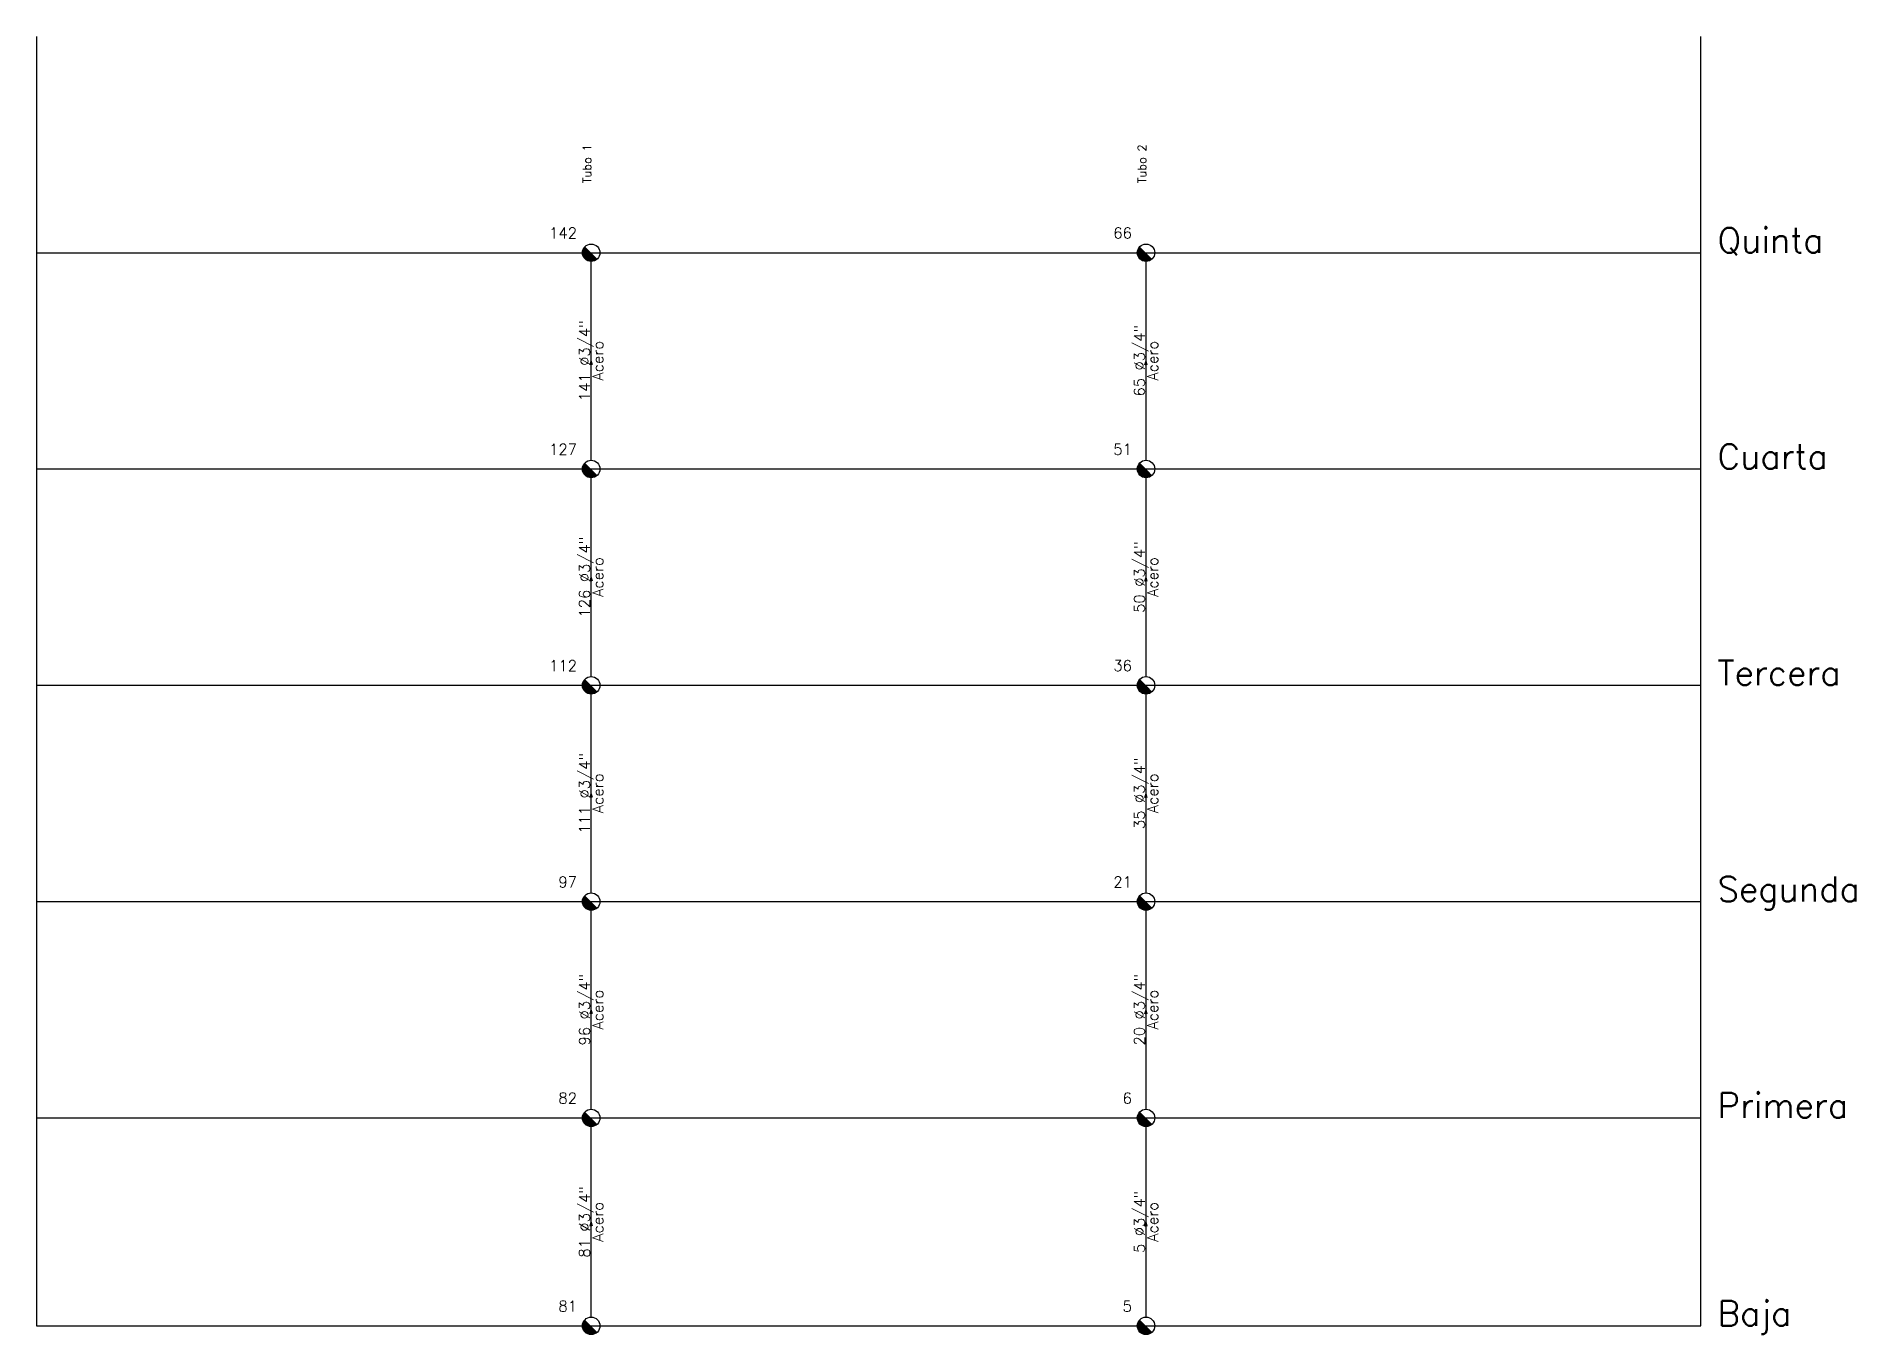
# Model space of a CAD drawing. Header units: metres. Extents: x -46.6 to 10.1, y -1.4 to 97.6.
# Drawn here: x -46.59 to -24.72, y 1.67 to 17.29 of the extents above; entities that cross this region are included whole.
import ezdxf
from ezdxf.enums import TextEntityAlignment as Align

# ---------------------------------------------------------------- set-up
doc = ezdxf.new("R2010")
doc.units = ezdxf.units.M
doc.header["$LTSCALE"] = 12.7
doc.layers.get('0').update_dxf_attribs({"linetype": 'CONTINUOUS'})
doc.layers.add('TEXTO_NUDOS', color=7, linetype='CONTINUOUS')
doc.layers.add('UNIFILAR', color=7, linetype='CONTINUOUS')
doc.layers.add('TEXTO_RAMAS', color=7, linetype='CONTINUOUS', lineweight=18)
doc.styles.add('ROMANS', font='Romans', dxfattribs={"height": 0.0635})

msp = doc.modelspace()

# ---------------------------------------------------------------- texts
at = {"color": 7, "linetype": 'Continuous', "style": 'ROMANS'}
for s, p in [('Tubo 2', (-33.248, 15.522)), ('Tubo 1', (-39.919, 15.522))]:
    msp.add_text(s, height=0.1001, rotation=90, dxfattribs=at).set_placement(p)
for s, p in [('Quinta', (-26.377, 14.686)), ('Cuarta', (-26.377, 12.085)), ('Tercera', (-26.377, 9.483)), ('Segunda', (-26.377, 6.882)), ('Primera', (-26.377, 4.28)), ('Baja', (-26.377, 1.779))]:
    msp.add_text(s, height=0.3002, dxfattribs=at).set_placement(p)
at = {"layer": 'TEXTO_NUDOS', "color": 30, "linetype": 'Continuous', "style": 'ROMANS'}
for s, height, p in [('142', 0.1301, (-40.09, 14.858)), ('66', 0.1301, (-33.419, 14.858)), ('127', 0.1301, (-40.09, 12.256)), ('51', 0.1301, (-33.419, 12.256)), ('112', 0.1301, (-40.09, 9.655)), ('36', 0.1301, (-33.419, 9.655)), ('97', 0.1301, (-40.09, 7.053)), ('21', 0.1301, (-33.419, 7.053)), ('82', 0.1301, (-40.09, 4.452)), ('6', 0.13, (-33.419, 4.452)), ('81', 0.1301, (-40.09, 1.95)), ('5', 0.13, (-33.419, 1.95))]:
    msp.add_text(s, height=height, dxfattribs=at).set_placement(p, align=Align.RIGHT)
at = {"layer": 'TEXTO_RAMAS', "color": 30, "linetype": 'Continuous', "style": 'ROMANS'}
for s, p in [('141 Ø3/4"', (-39.934, 13.386)), ('65 Ø3/4"', (-33.263, 13.386)), ('126 Ø3/4"', (-39.934, 10.784)), ('50 Ø3/4"', (-33.263, 10.784)), ('111 Ø3/4"', (-39.934, 8.183)), ('35 Ø3/4"', (-33.263, 8.183)), ('96 Ø3/4"', (-39.934, 5.581)), ('20 Ø3/4"', (-33.263, 5.581)), ('81 Ø3/4"', (-39.934, 3.029)), ('5 Ø3/4"', (-33.263, 3.029))]:
    msp.add_text(s, height=0.1301, rotation=90, dxfattribs=at).set_placement(p, align=Align.CENTER)
for p in [(-39.904, 13.386), (-33.233, 13.386), (-39.904, 10.784), (-33.233, 10.784), (-39.904, 8.183), (-33.233, 8.183), (-39.904, 5.581), (-33.233, 5.581), (-39.904, 3.029), (-33.233, 3.029)]:
    msp.add_text('Acero', height=0.1301, rotation=90, dxfattribs=at).set_placement(p, align=Align.TOP_CENTER)

# ---------------------------------------------------------------- blocks, each defined once
blk = doc.blocks.new('CONEXION_PLANTAS_GAS')
at = {"color": 0, "linetype": 'Continuous'}
blk.add_circle((-0.004736, -0.005671), 1.5, dxfattribs=at)
for points in [[(-1.499779, 0.11617), (-1.504474, -0.033694), (0.363297, -1.459821), (0.216286, -1.489298)], [(-1.480147, 0.264817), (-1.499779, 0.11617), (0.506632, -1.415814), (0.363297, -1.459821)], [(-1.445772, 0.410761), (-1.480147, 0.264817), (0.644856, -1.357718), (0.506632, -1.415814)], [(-1.396999, 0.552544), (-1.445772, 0.410761), (0.77659, -1.286112), (0.644856, -1.357718)], [(-1.334315, 0.688749), (-1.396999, 0.552544), (0.900518, -1.201713), (0.77659, -1.286112)], [(-1.258346, 0.818016), (-1.334315, 0.688749), (1.0154, -1.105363), (0.900518, -1.201713)], [(-1.169852, 0.939054), (-1.258346, 0.818016), (1.047775, -1.074419), (1.0154, -1.105363)], [(-1.069716, 1.050651), (-1.169852, 0.939054), (-0.004736, -0.005671), (1.047775, -1.074419)], [(-1.504474, -0.033694), (-1.494184, -0.183278), (0.216286, -1.489298), (0.067066, -1.503952)], [(-1.494184, -0.183278), (-1.469012, -0.331087), (0.067066, -1.503952), (-0.082871, -1.503635)], [(-1.469012, -0.331087), (-1.429209, -0.475645), (-0.082871, -1.503635), (-0.232027, -1.488351)], [(-1.429209, -0.475645), (-1.375174, -0.615507), (-0.232027, -1.488351), (-0.378913, -1.458252)], [(-1.375174, -0.615507), (-1.307445, -0.749276), (-0.378913, -1.458252), (-0.52206, -1.41364)], [(-1.307445, -0.749276), (-1.226701, -0.875615), (-0.52206, -1.41364), (-0.660037, -1.35496)], [(-1.226701, -0.875615), (-1.133746, -0.993262), (-0.660037, -1.35496), (-0.791468, -1.282798)], [(-1.133746, -0.993262), (-1.029511, -1.101041), (-0.791468, -1.282798), (-0.915037, -1.197876)]]:
    blk.add_solid(points, dxfattribs=at)

# ---------------------------------------------------------------- linework, layer by layer
at = {"color": 7, "linetype": 'Continuous'}
for p, q in [((-46.589, 17.288), (-46.589, 14.686)), ((-26.577, 14.686), (-26.577, 17.288)), ((-46.589, 14.686), (-46.589, 12.085)), ((-46.589, 14.686), (-26.577, 14.686)), ((-26.577, 12.085), (-26.577, 14.686)), ((-46.589, 12.085), (-46.589, 9.483)), ((-46.589, 12.085), (-26.577, 12.085)), ((-26.577, 9.483), (-26.577, 12.085)), ((-46.589, 9.483), (-46.589, 6.882)), ((-46.589, 9.483), (-26.577, 9.483)), ((-26.577, 6.882), (-26.577, 9.483)), ((-46.589, 6.882), (-46.589, 4.28)), ((-46.589, 6.882), (-26.577, 6.882)), ((-26.577, 4.28), (-26.577, 6.882)), ((-46.589, 4.28), (-46.589, 1.779)), ((-46.589, 4.28), (-26.577, 4.28)), ((-26.577, 1.779), (-26.577, 4.28)), ((-46.589, 1.779), (-26.577, 1.779))]:
    msp.add_line(p, q, dxfattribs=at)
at = {"layer": 'UNIFILAR', "color": 30, "linetype": 'Continuous'}
for p, q in [((-39.919, 12.19), (-39.919, 14.581)), ((-33.248, 12.19), (-33.248, 14.581)), ((-39.933, 13.336), (-39.919, 13.386)), ((-39.905, 13.336), (-39.919, 13.386)), ((-33.262, 13.336), (-33.248, 13.386)), ((-33.234, 13.336), (-33.248, 13.386)), ((-39.919, 9.588), (-39.919, 11.98)), ((-33.248, 9.588), (-33.248, 11.98)), ((-39.933, 10.734), (-39.919, 10.784)), ((-39.905, 10.734), (-39.919, 10.784)), ((-33.262, 10.734), (-33.248, 10.784)), ((-33.234, 10.734), (-33.248, 10.784)), ((-39.919, 6.987), (-39.919, 9.378)), ((-33.248, 6.987), (-33.248, 9.378)), ((-39.933, 8.133), (-39.919, 8.183)), ((-39.905, 8.133), (-39.919, 8.183)), ((-33.262, 8.133), (-33.248, 8.183)), ((-33.234, 8.133), (-33.248, 8.183)), ((-39.919, 4.385), (-39.919, 6.777)), ((-33.248, 4.385), (-33.248, 6.777)), ((-39.933, 5.531), (-39.919, 5.581)), ((-39.905, 5.531), (-39.919, 5.581)), ((-33.262, 5.531), (-33.248, 5.581)), ((-33.234, 5.531), (-33.248, 5.581)), ((-39.919, 1.884), (-39.919, 4.175)), ((-33.248, 1.884), (-33.248, 4.175)), ((-39.933, 2.979), (-39.919, 3.029)), ((-39.905, 2.979), (-39.919, 3.029)), ((-33.262, 2.979), (-33.248, 3.029)), ((-33.234, 2.979), (-33.248, 3.029))]:
    msp.add_line(p, q, dxfattribs=at)

# ---------------------------------------------------------------- block references
at = {"layer": 'UNIFILAR', "color": 30, "linetype": 'Continuous', "xscale": 0.0700424242532, "yscale": 0.0700424242532, "zscale": 1.00060606076}
for p in [(-39.919, 14.686), (-33.248, 14.686), (-39.919, 12.085), (-33.248, 12.085), (-39.919, 9.483), (-33.248, 9.483), (-39.919, 6.882), (-33.248, 6.882), (-39.919, 4.28), (-33.248, 4.28), (-39.919, 1.779), (-33.248, 1.779)]:
    msp.add_blockref('CONEXION_PLANTAS_GAS', p, dxfattribs=at)

msp.set_redraw_order([(e.dxf.handle, doc.entitydb.next_handle()) for e in msp.query("TEXT MTEXT ATTDEF DIMENSION ARC_DIMENSION")])  # texts and dimensions are drawn at this point

doc.saveas('drawing.dxf')
